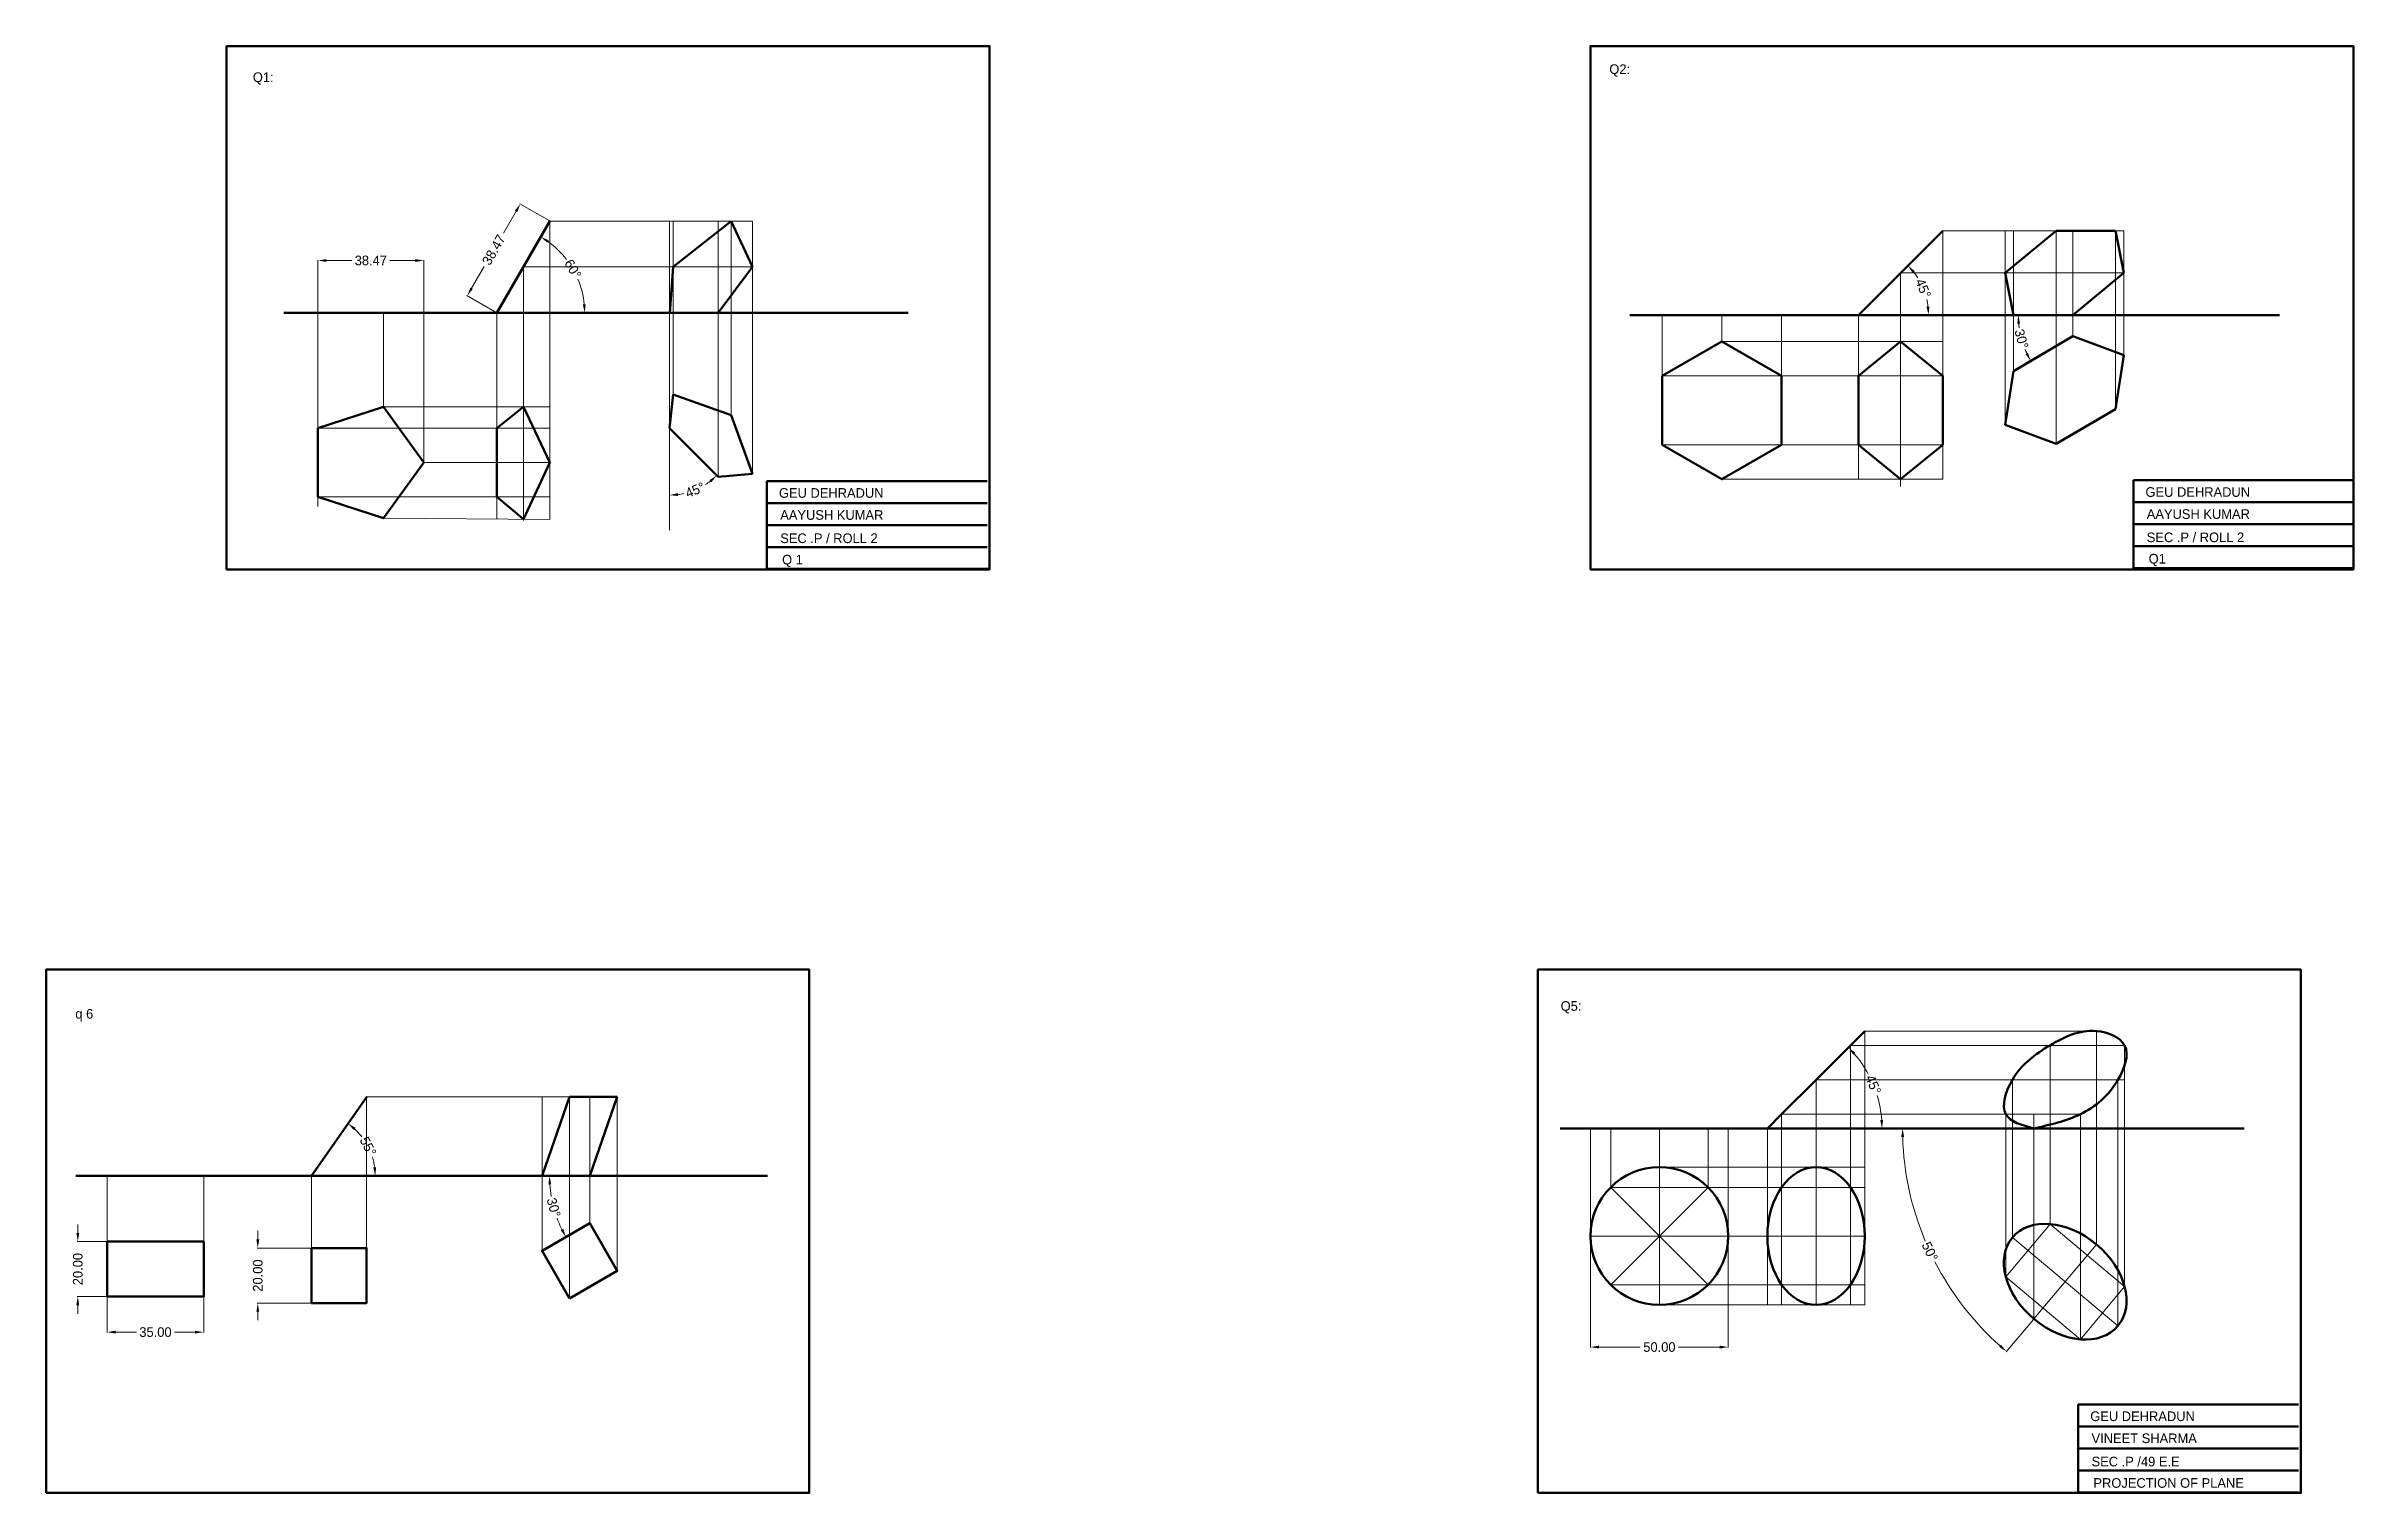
# Model space of a CAD drawing. Header units: millimetres. Extents: x 1 to 1778, y 9 to 534.
# Drawn here: x 1 to 839, y 9 to 534 of the extents above; entities that cross this region are included whole.
import ezdxf

# ---------------------------------------------------------------- set-up
doc = ezdxf.new("R2010")
doc.units = ezdxf.units.MM
doc.header["$MEASUREMENT"] = 0
doc.layers.add('Layer2', color=7, linetype='Continuous', lineweight=50)
doc.layers.add('Layer3', color=150, linetype='Continuous', lineweight=13)
doc.styles.get("Standard").update_dxf_attribs({"font": 'comicbd.ttf', "height": 3.5})
doc.dimstyles.get("Standard").update_dxf_attribs({"dimtxt": 3.5, "dimasz": 3.1, "dimexe": 0.18, "dimexo": 0.0625, "dimgap": 0.09, "dimtad": 0, "dimtoh": 1, "dimzin": 0, "dimdsep": 46, "dimtxsty": 'Standard', "dimcen": 0.09, "dimclrd": 4, "dimclre": 4, "dimclrt": 4, "dimadec": 0, "dimazin": 0, "dimtfac": 1, "dimtofl": 0, "dimtmove": 0, "dimatfit": 3, "dimfxl": 1, "dimtolj": 1, "dimtzin": 0, "dimlwd": 13, "dimlwe": 13, "dimarcsym": 0})

msp = doc.modelspace()

# ---------------------------------------------------------------- texts
at = {"layer": 'Layer2', "char_height": 3.5, "attachment_point": 1}
for s, width, insert in [('Q1:', 45.46719, (75.836, 524.363)), ('Q2:', 25.66398, (568.241, 527.283)), ('GEU DEHRADUN', 64.06359, (266.814, 373.415)), ('GEU DEHRADUN', 64.06359, (762.884, 373.756)), ('AAYUSH KUMAR', 71.38515, (267.271, 365.419)), ('AAYUSH KUMAR', 71.38515, (763.341, 365.759)), ('SEC .P / ROLL 2', 61.31802, (267.271, 356.965)), ('SEC .P / ROLL 2', 61.31802, (763.341, 357.305)), ('Q 1', 61.54681, (267.958, 349.197)), ('Q1', 61.54681, (764.028, 349.537)), ('q 6', 40.89638, (11.392, 184.311)), ('Q5:', 44.43914, (550.577, 187.153)), ('GEU DEHRADUN', 64.06359, (742.84, 38.198)), ('VINEET SHARMA ', 71.38515, (743.298, 30.202)), ('SEC .P /49 E.E', 61.31802, (743.298, 21.748)), ('PROJECTION OF PLANE', 61.54681, (743.984, 13.98))]:
    msp.add_mtext_dynamic_manual_height_columns(s, width=width, gutter_width=17.5, heights=[0], dxfattribs=dict(at, insert=insert))

# ---------------------------------------------------------------- blocks, each defined once
blk = doc.blocks.new('*D1')
at = {"layer": 'Defpoints', "color": 0, "transparency": 16777216}
for p in [(183.7, 470.38), (194.37, 447.95), (87.12, 437.07), (164.46, 437.07), (313.76, 437.07)]:
    blk.add_point(p, dxfattribs=at)
at = {"layer": 'Layer2', "color": 4, "linetype": 'Continuous', "lineweight": 13, "transparency": 16777216}
for start, end in [(37.44728, 54.41704), (5.58296, 22.55272)]:
    blk.add_arc((164.46, 437.07), 31.83, start, end, dxfattribs=at)
at = {"layer": 'Layer2', "color": 4, "transparency": 16777216}
for points in [[(182.7, 462.52), (183.26, 463.39), (180.37, 464.63)], [(196.65, 440.19), (195.62, 440.14), (196.29, 437.07)]]:
    blk.add_solid(points, dxfattribs=at)
at = {"layer": 'Layer2', "color": 4, "transparency": 16777216, "insert": (192.02, 452.98), "char_height": 3.5, "attachment_point": 5, "rotation": 300}
blk.add_mtext('\\A1;60°', dxfattribs=at)
blk = doc.blocks.new('*D2')
at = {"layer": 'Defpoints', "color": 0, "transparency": 16777216}
for p in [(227.05, 395.2), (227.05, 395.2), (244.73, 377.52), (233.35, 371.7), (227.05, 358.11)]:
    blk.add_point(p, dxfattribs=at)
at = {"layer": 'Layer3', "color": 4, "linetype": 'Continuous', "lineweight": 13, "transparency": 16777216}
for start, end in [(277.30421, 282.50765), (302.49235, 307.69579)]:
    blk.add_arc((227.05, 395.2), 24.33, start, end, dxfattribs=at)
at = {"layer": 'Layer3', "color": 4, "transparency": 16777216}
for points in [[(241.59, 376.33), (242.27, 375.56), (244.26, 377.99)], [(230.18, 370.55), (230.11, 371.58), (227.05, 370.87)]]:
    blk.add_solid(points, dxfattribs=at)
at = {"layer": 'Layer3', "color": 4, "transparency": 16777216, "insert": (236.36, 372.72), "char_height": 3.5, "attachment_point": 5, "rotation": 22.5}
blk.add_mtext('\\A1;45°', dxfattribs=at)
blk = doc.blocks.new('*D15')
at = {"layer": 'Defpoints', "color": 0, "transparency": 16777216}
for p in [(22.98, 99.88), (12.29, 79.88), (22.98, 79.88)]:
    blk.add_point(p, dxfattribs=at)
at = {"layer": 'Layer2', "color": 4, "linetype": 'Continuous', "lineweight": 13, "transparency": 16777216}
for p, q in [((12.29, 102.98), (12.29, 106.08)), ((22.92, 99.88), (12.11, 99.88)), ((22.92, 79.88), (12.11, 79.88)), ((12.29, 76.78), (12.29, 73.68))]:
    blk.add_line(p, q, dxfattribs=at)
at = {"layer": 'Layer2', "color": 4, "transparency": 16777216}
for points in [[(11.77, 102.98), (12.8, 102.98), (12.29, 99.88)], [(11.77, 76.78), (12.8, 76.78), (12.29, 79.88)]]:
    blk.add_solid(points, dxfattribs=at)
at = {"layer": 'Layer2', "color": 4, "transparency": 16777216, "insert": (12.29, 89.88), "char_height": 3.5, "attachment_point": 5, "rotation": 90}
blk.add_mtext('\\A1;20.00', dxfattribs=at)
blk = doc.blocks.new('*D16')
at = {"layer": 'Defpoints', "color": 0, "transparency": 16777216}
for p in [(22.98, 79.88), (57.98, 79.88), (57.98, 66.99)]:
    blk.add_point(p, dxfattribs=at)
at = {"layer": 'Layer2', "color": 4, "linetype": 'Continuous', "lineweight": 13, "transparency": 16777216}
for p, q in [((22.98, 79.82), (22.98, 66.81)), ((57.98, 79.82), (57.98, 66.81)), ((26.08, 66.99), (33.58, 66.99)), ((54.88, 66.99), (47.38, 66.99))]:
    blk.add_line(p, q, dxfattribs=at)
at = {"layer": 'Layer2', "color": 4, "transparency": 16777216}
for points in [[(26.08, 67.5), (26.08, 66.47), (22.98, 66.99)], [(54.88, 67.5), (54.88, 66.47), (57.98, 66.99)]]:
    blk.add_solid(points, dxfattribs=at)
at = {"layer": 'Layer2', "color": 4, "transparency": 16777216, "insert": (40.48, 66.99), "char_height": 3.5, "attachment_point": 5}
blk.add_mtext('\\A1;35.00', dxfattribs=at)
blk = doc.blocks.new('*D17')
at = {"layer": 'Defpoints', "color": 0, "transparency": 16777216}
for p in [(117.16, 152.42), (119.11, 131.01), (11.52, 123.72), (97.14, 123.71), (262.65, 123.72)]:
    blk.add_point(p, dxfattribs=at)
at = {"layer": 'Layer3', "color": 4, "linetype": 'Continuous', "lineweight": 13, "transparency": 16777216}
for start, end in [(37.83799, 47.43435), (7.68102, 17.27737)]:
    blk.add_arc((97.14, 123.72), 23.14, start, end, dxfattribs=at)
at = {"layer": 'Layer3', "color": 4, "transparency": 16777216}
for points in [[(112.47, 140.36), (113.12, 141.16), (110.38, 142.7)], [(120.59, 126.84), (119.56, 126.77), (120.28, 123.72)]]:
    blk.add_solid(points, dxfattribs=at)
at = {"layer": 'Layer3', "color": 4, "transparency": 16777216, "insert": (117.66, 134.42), "char_height": 3.5, "attachment_point": 5, "rotation": 297.55768}
blk.add_mtext('\\A1;55°', dxfattribs=at)
blk = doc.blocks.new('*D18')
at = {"layer": 'Defpoints', "color": 0, "transparency": 16777216}
for p in [(11.52, 123.72), (262.65, 123.72), (184.2, 116.01), (198.14, 106.52), (180.82, 96.52)]:
    blk.add_point(p, dxfattribs=at)
at = {"layer": 'Layer2', "color": 4, "linetype": 'Continuous', "lineweight": 13, "transparency": 16777216}
for start, end in [(184.00205, 189.6924), (200.3076, 205.99795)]:
    blk.add_arc((227.92, 123.72), 44.39, start, end, dxfattribs=at)
at = {"layer": 'Layer2', "color": 4, "transparency": 16777216}
for points in [[(183.12, 120.6), (184.15, 120.64), (183.53, 123.72)], [(188.48, 104.5), (187.57, 104.02), (189.48, 101.52)]]:
    blk.add_solid(points, dxfattribs=at)
at = {"layer": 'Layer2', "color": 4, "transparency": 16777216, "insert": (185.04, 112.23), "char_height": 3.5, "attachment_point": 5, "rotation": 285}
blk.add_mtext('\\A1;30°', dxfattribs=at)
blk = doc.blocks.new('*D21')
at = {"layer": 'Defpoints', "color": 0, "transparency": 16777216}
for p in [(137.9, 456.06), (99.43, 437.07), (137.9, 437.07)]:
    blk.add_point(p, dxfattribs=at)
at = {"layer": 'Layer2', "color": 4, "linetype": 'Continuous', "lineweight": 13, "transparency": 16777216}
for p, q in [((99.43, 437.13), (99.43, 456.24)), ((102.53, 456.06), (111.72, 456.06)), ((134.8, 456.06), (125.6, 456.06)), ((137.9, 437.13), (137.9, 456.24))]:
    blk.add_line(p, q, dxfattribs=at)
at = {"layer": 'Layer2', "color": 4, "transparency": 16777216}
for points in [[(102.53, 456.57), (102.53, 455.54), (99.43, 456.06)], [(134.8, 456.57), (134.8, 455.54), (137.9, 456.06)]]:
    blk.add_solid(points, dxfattribs=at)
at = {"layer": 'Layer2', "color": 4, "transparency": 16777216, "insert": (118.66, 456.06), "char_height": 3.5, "attachment_point": 5}
blk.add_mtext('\\A1;38.47', dxfattribs=at)
blk = doc.blocks.new('*D22')
at = {"layer": 'Defpoints', "color": 0, "transparency": 16777216}
for p in [(183.7, 470.38), (153.69, 443.29), (164.46, 437.07)]:
    blk.add_point(p, dxfattribs=at)
at = {"layer": 'Layer2', "color": 4, "linetype": 'Continuous', "lineweight": 13, "transparency": 16777216}
for p, q in [((171.37, 473.92), (166.78, 465.96)), ((183.64, 470.42), (172.77, 476.69)), ((155.24, 445.97), (159.84, 453.93)), ((164.41, 437.1), (153.53, 443.38))]:
    blk.add_line(p, q, dxfattribs=at)
at = {"layer": 'Layer2', "color": 4, "transparency": 16777216}
for points in [[(170.93, 474.18), (171.82, 473.66), (172.92, 476.6)], [(154.79, 446.23), (155.69, 445.71), (153.69, 443.29)]]:
    blk.add_solid(points, dxfattribs=at)
at = {"layer": 'Layer2', "color": 4, "transparency": 16777216, "insert": (163.31, 459.95), "char_height": 3.5, "attachment_point": 5, "rotation": 60}
blk.add_mtext('\\A1;38.47', dxfattribs=at)
blk = doc.blocks.new('*D24')
at = {"layer": 'Defpoints', "color": 0, "transparency": 16777216}
for p in [(97.14, 97.53), (77.63, 77.53), (97.14, 77.53)]:
    blk.add_point(p, dxfattribs=at)
at = {"layer": 'Layer2', "color": 4, "linetype": 'Continuous', "lineweight": 13, "transparency": 16777216}
for p, q in [((77.63, 100.63), (77.63, 103.73)), ((97.08, 97.53), (77.45, 97.53)), ((97.08, 77.53), (77.45, 77.53)), ((77.63, 74.43), (77.63, 71.33))]:
    blk.add_line(p, q, dxfattribs=at)
at = {"layer": 'Layer2', "color": 4, "transparency": 16777216}
for points in [[(77.11, 100.63), (78.15, 100.63), (77.63, 97.53)], [(77.11, 74.43), (78.15, 74.43), (77.63, 77.53)]]:
    blk.add_solid(points, dxfattribs=at)
at = {"layer": 'Layer2', "color": 4, "transparency": 16777216, "insert": (77.63, 87.53), "char_height": 3.5, "attachment_point": 5, "rotation": 90}
blk.add_mtext('\\A1;20.00', dxfattribs=at)
blk = doc.blocks.new('*D3')
at = {"layer": 'Defpoints', "color": 0, "transparency": 16777216}
for p in [(575.71, 436.24), (811.5, 436.24), (717.21, 430.44), (736.54, 428.54), (714.98, 415.89)]:
    blk.add_point(p, dxfattribs=at)
at = {"layer": 'Layer3', "color": 4, "linetype": 'Continuous', "lineweight": 13, "transparency": 16777216}
for start, end in [(185.39037, 188.04481), (202.35681, 205.01125)]:
    blk.add_arc((749.66, 436.24), 32.96, start, end, dxfattribs=at)
at = {"layer": 'Layer3', "color": 4, "transparency": 16777216}
for points in [[(716.33, 433.12), (717.36, 433.17), (716.7, 436.24)], [(720.25, 422.54), (719.33, 422.06), (721.23, 419.56)]]:
    blk.add_solid(points, dxfattribs=at)
at = {"layer": 'Layer3', "color": 4, "transparency": 16777216, "insert": (717.85, 427.6), "char_height": 3.5, "attachment_point": 5, "rotation": 285.20081}
blk.add_mtext('\\A1;30°', dxfattribs=at)
blk = doc.blocks.new('*D4')
at = {"layer": 'Defpoints', "color": 0, "transparency": 16777216}
for p in [(689.32, 466.86), (575.71, 436.24), (658.7, 436.24), (683.25, 442.82), (811.5, 436.24)]:
    blk.add_point(p, dxfattribs=at)
at = {"layer": 'Layer2', "color": 4, "linetype": 'Continuous', "lineweight": 13, "transparency": 16777216}
for start, end in [(32.0624, 38.00748), (6.99252, 12.9376)]:
    blk.add_arc((658.7, 436.24), 25.42, start, end, dxfattribs=at)
at = {"layer": 'Layer2', "color": 4, "transparency": 16777216}
for points in [[(678.34, 451.55), (679.11, 452.23), (676.67, 454.21)], [(684.44, 439.36), (683.41, 439.3), (684.12, 436.24)]]:
    blk.add_solid(points, dxfattribs=at)
at = {"layer": 'Layer2', "color": 4, "transparency": 16777216, "insert": (682.18, 445.96), "char_height": 3.5, "attachment_point": 5, "rotation": 292.5}
blk.add_mtext('\\A1;45°', dxfattribs=at)
blk = doc.blocks.new('*U11')
at = {"layer": 'Layer3'}
blk.add_line((0, 0), (50, 0), dxfattribs=at)
blk = doc.blocks.new('*U12')
at = {"layer": 'Layer3', "color": 0, "linetype": 'ByBlock', "lineweight": -2, "transparency": 16777216}
for p, rotation in [((586.43, 61.66), 90.00000000000001), ((586.43, 111.66), 270), ((568.75, 68.98), 45.00000000000001), ((604.1, 68.98), 135), ((604.1, 104.33), 225.0000000000001), ((568.75, 104.33), 315.0000000000001), ((611.43, 86.66), 180)]:
    blk.add_blockref('*U11', p, dxfattribs=dict(at, rotation=rotation))
blk.add_blockref('*U11', (561.43, 86.66), dxfattribs=at)
blk = doc.blocks.new('*D13')
at = {"layer": 'Defpoints', "color": 0, "transparency": 16777216}
for p in [(643.3, 158.61), (665.81, 151.7), (630.8, 146.11), (550.45, 140.94), (798.68, 140.94)]:
    blk.add_point(p, dxfattribs=at)
at = {"layer": 'Layer2', "color": 4, "linetype": 'Continuous', "lineweight": 13, "transparency": 16777216}
blk.add_line((643.35, 158.66), (655.17, 170.48), dxfattribs=at)
for start, end in [(28.32527, 40.72946), (4.27054, 16.67473)]:
    blk.add_arc((625.63, 140.94), 41.6, start, end, dxfattribs=at)
at = {"layer": 'Layer2', "color": 4, "transparency": 16777216}
for points in [[(656.77, 167.73), (657.53, 168.43), (655.04, 170.35)], [(667.63, 144.05), (666.59, 144.02), (667.23, 140.94)]]:
    blk.add_solid(points, dxfattribs=at)
at = {"layer": 'Layer2', "color": 4, "transparency": 16777216, "insert": (664.06, 156.86), "char_height": 3.5, "attachment_point": 5, "rotation": 292.5}
blk.add_mtext('\\A1;45°', dxfattribs=at)
blk = doc.blocks.new('*D14')
at = {"layer": 'Defpoints', "color": 0, "transparency": 16777216}
for p in [(550.45, 140.94), (798.68, 140.94), (679.14, 110.61), (745.11, 98.85), (722.39, 71.76)]:
    blk.add_point(p, dxfattribs=at)
at = {"layer": 'Layer2', "color": 4, "linetype": 'Continuous', "lineweight": 13, "transparency": 16777216}
blk.add_line((722.35, 71.72), (712.35, 59.8), dxfattribs=at)
for start, end in [(181.67993, 202.76146), (207.23854, 228.32007)]:
    blk.add_arc((780.43, 140.94), 105.73, start, end, dxfattribs=at)
at = {"layer": 'Layer2', "color": 4, "transparency": 16777216}
for points in [[(674.22, 137.83), (675.26, 137.84), (674.7, 140.94)], [(710.46, 62.36), (709.78, 61.58), (712.46, 59.94)]]:
    blk.add_solid(points, dxfattribs=at)
at = {"layer": 'Layer2', "color": 4, "transparency": 16777216, "insert": (684.6, 96.25), "char_height": 3.5, "attachment_point": 5, "rotation": 295}
blk.add_mtext('\\A1;50°', dxfattribs=at)
blk = doc.blocks.new('*D27')
at = {"layer": 'Defpoints', "color": 0, "transparency": 16777216}
for p in [(561.43, 101.87), (611.43, 101.87), (611.43, 61.56)]:
    blk.add_point(p, dxfattribs=at)
at = {"layer": 'Layer2', "color": 4, "linetype": 'Continuous', "lineweight": 13, "transparency": 16777216}
for p, q in [((561.43, 101.8), (561.43, 61.38)), ((611.43, 101.8), (611.43, 61.38)), ((564.53, 61.56), (579.5, 61.56)), ((608.33, 61.56), (593.35, 61.56))]:
    blk.add_line(p, q, dxfattribs=at)
at = {"layer": 'Layer2', "color": 4, "transparency": 16777216}
for points in [[(564.53, 62.08), (564.53, 61.04), (561.43, 61.56)], [(608.33, 62.08), (608.33, 61.04), (611.43, 61.56)]]:
    blk.add_solid(points, dxfattribs=at)
at = {"layer": 'Layer2', "color": 4, "transparency": 16777216, "insert": (586.43, 61.56), "char_height": 3.5, "attachment_point": 5}
blk.add_mtext('\\A1;50.00', dxfattribs=at)

# ---------------------------------------------------------------- dimensions: what is measured, and where the dimension line sits
at = {"layer": 'Layer2'}
for base, line1, line2, picture, middle in [((194.368, 447.953), ((164.461, 437.068), (183.696, 470.385)), ((87.117, 437.068), (313.756, 437.068)), '*D1', (192.024, 452.981)), ((683.252, 442.816), ((575.712, 436.238), (811.497, 436.238)), ((658.701, 436.238), (689.32, 466.857)), '*D4', (682.183, 445.965)), ((665.809, 151.704), ((550.451, 140.937), (798.677, 140.937)), ((630.803, 146.114), (643.303, 158.614)), '*D13', (664.059, 156.857)), ((679.137, 110.612), ((722.385, 71.764), (745.111, 98.848)), ((550.451, 140.937), (798.677, 140.937)), '*D14', (684.602, 96.252)), ((184.205, 116.008), ((198.138, 106.521), (180.817, 96.521)), ((11.522, 123.716), (262.65, 123.716)), '*D18', (185.043, 112.227))]:
    dim = msp.add_angular_dim_2l(base=base, line1=line1, line2=line2, dimstyle='Standard', dxfattribs=at)
    dim.commit()
    dim.dimension.update_dxf_attribs({"geometry": picture, "text_midpoint": middle})
for p1, p2, distance, picture, middle in [((183.696, 470.385), (164.461, 437.068), -12.438, '*D22', (163.307, 459.945)), ((97.143, 97.532), (97.143, 77.532), -19.514, '*D24', (77.63, 87.532)), ((561.427, 101.866), (611.427, 101.866), -40.305, '*D27', (586.427, 61.561))]:
    dim = msp.add_aligned_dim(p1=p1, p2=p2, distance=distance, dimstyle='Standard', dxfattribs=at)
    dim.commit()
    dim.dimension.update_dxf_attribs({"geometry": picture, "text_midpoint": middle})
for base, p1, p2, picture, middle in [((137.898, 456.057), (99.427, 437.068), (137.898, 437.068), '*D21', (118.662, 456.057)), ((57.98, 66.986), (22.98, 79.878), (57.98, 79.878), '*D16', (40.48, 66.986))]:
    dim = msp.add_linear_dim(base=base, p1=p1, p2=p2, dimstyle='Standard', dxfattribs=at)
    dim.commit()
    dim.dimension.update_dxf_attribs({"geometry": picture, "text_midpoint": middle})
dim = msp.add_linear_dim(base=(12.288, 79.878), p1=(22.98, 99.878), p2=(22.98, 79.878), angle=90, dimstyle='Standard', dxfattribs=at)
dim.commit()
dim.dimension.update_dxf_attribs({"geometry": '*D15', "text_midpoint": (12.288, 89.878)})
at = {"layer": 'Layer3'}
for base, line1, line2, picture, middle in [((717.213, 430.438), ((575.712, 436.238), (811.497, 436.238)), ((714.979, 415.888), (736.542, 428.54)), '*D3', (717.852, 427.595)), ((233.347, 371.695), ((244.727, 377.522), (227.049, 395.2)), ((227.049, 395.2), (227.049, 358.112)), '*D2', (236.361, 372.719)), ((119.105, 131.01), ((11.522, 123.716), (262.65, 123.716)), ((97.14, 123.711), (117.157, 152.421)), '*D17', (117.659, 134.422))]:
    dim = msp.add_angular_dim_2l(base=base, line1=line1, line2=line2, dimstyle='Standard', dxfattribs=at)
    dim.commit()
    dim.dimension.update_dxf_attribs({"geometry": picture, "text_midpoint": middle})

# ---------------------------------------------------------------- linework, layer by layer
at = {"layer": 'Layer2'}
for p, q in [((164.461, 437.068), (183.696, 470.385)), ((228.387, 453.726), (249.49, 470.385)), ((249.49, 470.385), (257.224, 453.726)), ((658.701, 436.238), (689.32, 466.857)), ((711.945, 451.547), (730.474, 466.857)), ((730.474, 466.857), (752.036, 466.857)), ((752.036, 466.857), (755.07, 451.547)), ((228.387, 453.726), (227.173, 437.068)), ((257.224, 453.726), (244.727, 437.068)), ((714.979, 436.238), (711.945, 451.547)), ((755.07, 451.547), (736.542, 436.238)), ((87.117, 437.068), (313.756, 437.068)), ((244.727, 437.068), (227.173, 437.068)), ((575.712, 436.238), (811.497, 436.238)), ((736.542, 436.238), (714.979, 436.238)), ((714.979, 415.888), (736.542, 428.54)), ((736.542, 428.54), (755.07, 421.661)), ((658.701, 414.153), (674.01, 426.653)), ((674.01, 426.653), (689.32, 414.153)), ((755.07, 421.661), (752.036, 402.131)), ((658.701, 389.153), (658.701, 414.153)), ((689.32, 414.153), (689.32, 389.153)), ((711.945, 396.358), (714.979, 415.888)), ((164.461, 395.2), (174.079, 402.925)), ((174.079, 402.925), (183.696, 382.7)), ((227.049, 395.2), (228.387, 407.463)), ((228.387, 407.463), (249.49, 399.963)), ((752.036, 402.131), (730.474, 389.48)), ((164.461, 370.2), (164.461, 395.2)), ((244.727, 377.522), (227.049, 395.2)), ((249.49, 399.963), (257.224, 378.626)), ((730.474, 389.48), (711.945, 396.358)), ((674.01, 376.653), (658.701, 389.153)), ((689.32, 389.153), (674.01, 376.653)), ((183.696, 382.7), (174.079, 362.143)), ((257.224, 378.626), (244.727, 377.522)), ((174.079, 362.143), (164.461, 370.2)), ((262.452, 375.98), (342.452, 375.98)), ((262.452, 375.98), (262.452, 343.98)), ((758.522, 376.321), (838.522, 376.321)), ((758.522, 376.321), (758.522, 344.321)), ((262.452, 367.98), (342.452, 367.98)), ((758.522, 368.321), (838.522, 368.321)), ((758.522, 360.321), (838.522, 360.321)), ((262.452, 359.98), (342.452, 359.98)), ((262.452, 351.98), (342.452, 351.98)), ((758.522, 352.321), (838.522, 352.321)), ((262.452, 343.98), (342.452, 343.98)), ((262.716, 344.123), (342.716, 344.123)), ((758.522, 344.321), (838.522, 344.321)), ((655.803, 171.114), (660.981, 176.292)), ((643.303, 158.614), (655.803, 171.114)), ((97.14, 123.711), (117.157, 152.421)), ((190.817, 152.421), (180.817, 123.716)), ((208.138, 152.421), (190.817, 152.421)), ((198.138, 123.716), (208.138, 152.421)), ((630.803, 146.114), (643.303, 158.614)), ((625.625, 140.937), (630.803, 146.114)), ((550.451, 140.937), (798.677, 140.937)), ((11.522, 123.716), (262.65, 123.716)), ((179.324, 123.716), (159.324, 123.716)), ((180.817, 123.716), (198.138, 123.716)), ((738.478, 40.763), (818.478, 40.763)), ((738.478, 40.763), (738.478, 8.763)), ((738.478, 32.763), (818.478, 32.763)), ((738.478, 24.763), (818.478, 24.763)), ((738.478, 16.763), (818.478, 16.763)), ((738.478, 8.763), (818.478, 8.763))]:
    msp.add_line(p, q, dxfattribs=at)
for points in [[(66.288, 343.882), (343.288, 343.882), (343.288, 533.882), (66.288, 533.882)], [(561.377, 343.882), (838.377, 343.882), (838.377, 533.882), (561.377, 533.882)], [(587.474, 414.153), (587.474, 389.153), (609.125, 376.653), (630.776, 389.153), (630.776, 414.153), (609.125, 426.653)], [(99.427, 395.2), (99.427, 370.2), (123.203, 362.474), (137.898, 382.7), (123.203, 402.925)], [(0.8, 8.639), (277.8, 8.639), (277.8, 198.639), (0.8, 198.639)], [(542.335, 8.639), (819.335, 8.639), (819.335, 198.639), (542.335, 198.639)], [(190.817, 79.2), (208.138, 89.2), (198.138, 106.521), (180.817, 96.521)], [(22.98, 79.878), (57.98, 79.878), (57.98, 99.878), (22.98, 99.878)], [(97.143, 77.532), (117.143, 77.532), (117.143, 97.532), (97.143, 97.532)]]:
    msp.add_lwpolyline(points, close=True, dxfattribs=at)
msp.add_circle((586.427, 101.866), 25, dxfattribs=at)
for centre, major_axis in [((643.303, 101.866), (0, -25)), ((643.303, 101.866), (0, -25)), ((733.748, 85.306), (19.151, -16.07))]:
    msp.add_ellipse(centre, major_axis=major_axis, ratio=0.7071068, dxfattribs=at)
msp.add_spline([(722.385, 140.937), (712.172, 146.114), (714.597, 158.614), (728.241, 171.114), (745.111, 176.292), (755.325, 171.114), (752.899, 158.614), (739.255, 146.114), (722.385, 140.937)], degree=3, dxfattribs=at)
at = {"layer": 'Layer3'}
for p, q in [((183.696, 470.385), (183.696, 362.081)), ((183.696, 470.385), (257.224, 470.385)), ((227.049, 395.2), (227.049, 470.385)), ((228.387, 407.463), (228.387, 470.385)), ((244.727, 377.522), (244.727, 470.385)), ((249.49, 399.963), (249.49, 470.385)), ((257.224, 378.626), (257.224, 470.385)), ((689.32, 466.857), (689.32, 376.653)), ((689.32, 466.857), (755.07, 466.857)), ((711.945, 396.358), (711.945, 466.857)), ((714.979, 415.888), (714.979, 466.857)), ((730.474, 389.48), (730.474, 466.857)), ((736.542, 428.54), (736.542, 466.857)), ((752.036, 402.131), (752.036, 466.857)), ((755.07, 421.661), (755.07, 466.857)), ((174.079, 453.726), (174.079, 361.657)), ((174.079, 453.726), (257.224, 453.726)), ((674.01, 451.547), (674.01, 374.049)), ((674.01, 451.547), (755.07, 451.547)), ((99.427, 437.068), (99.427, 366.699)), ((123.203, 402.925), (123.203, 437.068)), ((137.898, 382.7), (137.898, 437.068)), ((164.461, 437.068), (164.461, 362.203)), ((587.474, 414.153), (587.474, 436.238)), ((609.125, 426.653), (609.125, 436.238)), ((630.776, 389.153), (630.776, 436.238)), ((658.701, 436.238), (658.701, 376.653)), ((609.125, 426.653), (689.32, 426.653)), ((587.474, 414.153), (689.32, 414.153)), ((123.203, 402.925), (183.696, 402.925)), ((99.427, 395.2), (183.696, 395.2)), ((227.049, 395.2), (227.049, 358.112)), ((587.474, 389.153), (689.32, 389.153)), ((137.898, 382.7), (183.696, 382.7)), ((99.427, 370.2), (183.696, 370.2)), ((609.125, 376.653), (689.32, 376.653)), ((123.203, 362.474), (183.696, 362.081)), ((660.981, 176.292), (660.981, 76.866)), ((660.981, 176.292), (745.111, 176.292)), ((745.111, 98.848), (745.111, 176.292)), ((655.803, 171.114), (655.803, 76.866)), ((655.803, 171.114), (655.803, 76.866)), ((655.803, 171.114), (755.325, 171.114)), ((728.241, 106.244), (728.241, 171.114)), ((755.325, 83.518), (755.325, 171.114)), ((117.143, 97.532), (117.143, 152.402)), ((117.157, 152.421), (179.324, 152.421)), ((179.324, 152.421), (208.138, 152.421)), ((180.817, 96.521), (180.817, 152.421)), ((190.817, 79.2), (190.817, 152.421)), ((198.138, 106.521), (198.138, 152.421)), ((208.138, 89.2), (208.138, 152.421)), ((643.303, 158.614), (643.303, 76.866)), ((643.303, 158.614), (643.303, 76.866)), ((643.303, 158.614), (755.325, 158.614)), ((714.597, 101.376), (714.597, 158.614)), ((752.899, 69.236), (752.899, 158.614)), ((630.803, 146.114), (630.803, 76.866)), ((630.803, 146.114), (630.803, 76.866)), ((630.803, 146.114), (739.255, 146.114)), ((712.172, 87.093), (712.172, 146.114)), ((722.385, 71.764), (722.385, 146.114)), ((739.255, 64.367), (739.255, 146.114)), ((561.427, 101.866), (561.427, 140.937)), ((568.749, 119.544), (568.749, 140.937)), ((586.427, 126.866), (586.427, 140.937)), ((604.105, 119.544), (604.105, 140.937)), ((611.427, 101.866), (611.427, 140.937)), ((625.625, 140.937), (625.625, 76.866)), ((586.427, 126.866), (660.981, 126.866)), ((22.98, 99.878), (22.98, 123.716)), ((57.98, 79.878), (57.98, 123.716)), ((97.143, 97.532), (97.143, 123.716)), ((568.749, 119.544), (660.981, 119.544)), ((568.749, 119.544), (660.981, 119.544)), ((611.427, 101.866), (660.981, 101.866)), ((712.172, 87.093), (728.241, 106.244)), ((714.597, 101.376), (752.899, 69.236)), ((728.241, 106.244), (755.325, 83.518)), ((722.385, 71.764), (745.111, 98.848)), ((568.749, 84.189), (660.981, 84.189)), ((568.749, 84.189), (660.981, 84.189)), ((712.172, 87.093), (739.255, 64.367)), ((586.427, 76.866), (660.981, 76.866)), ((739.255, 64.367), (755.325, 83.518))]:
    msp.add_line(p, q, dxfattribs=at)

# ---------------------------------------------------------------- block references
msp.add_blockref('*U12', (0, 15.21), dxfattribs=at)

msp.set_redraw_order([(e.dxf.handle, doc.entitydb.next_handle()) for e in msp.query("TEXT MTEXT ATTDEF DIMENSION ARC_DIMENSION")])  # texts and dimensions are drawn at this point

doc.saveas('drawing.dxf')
